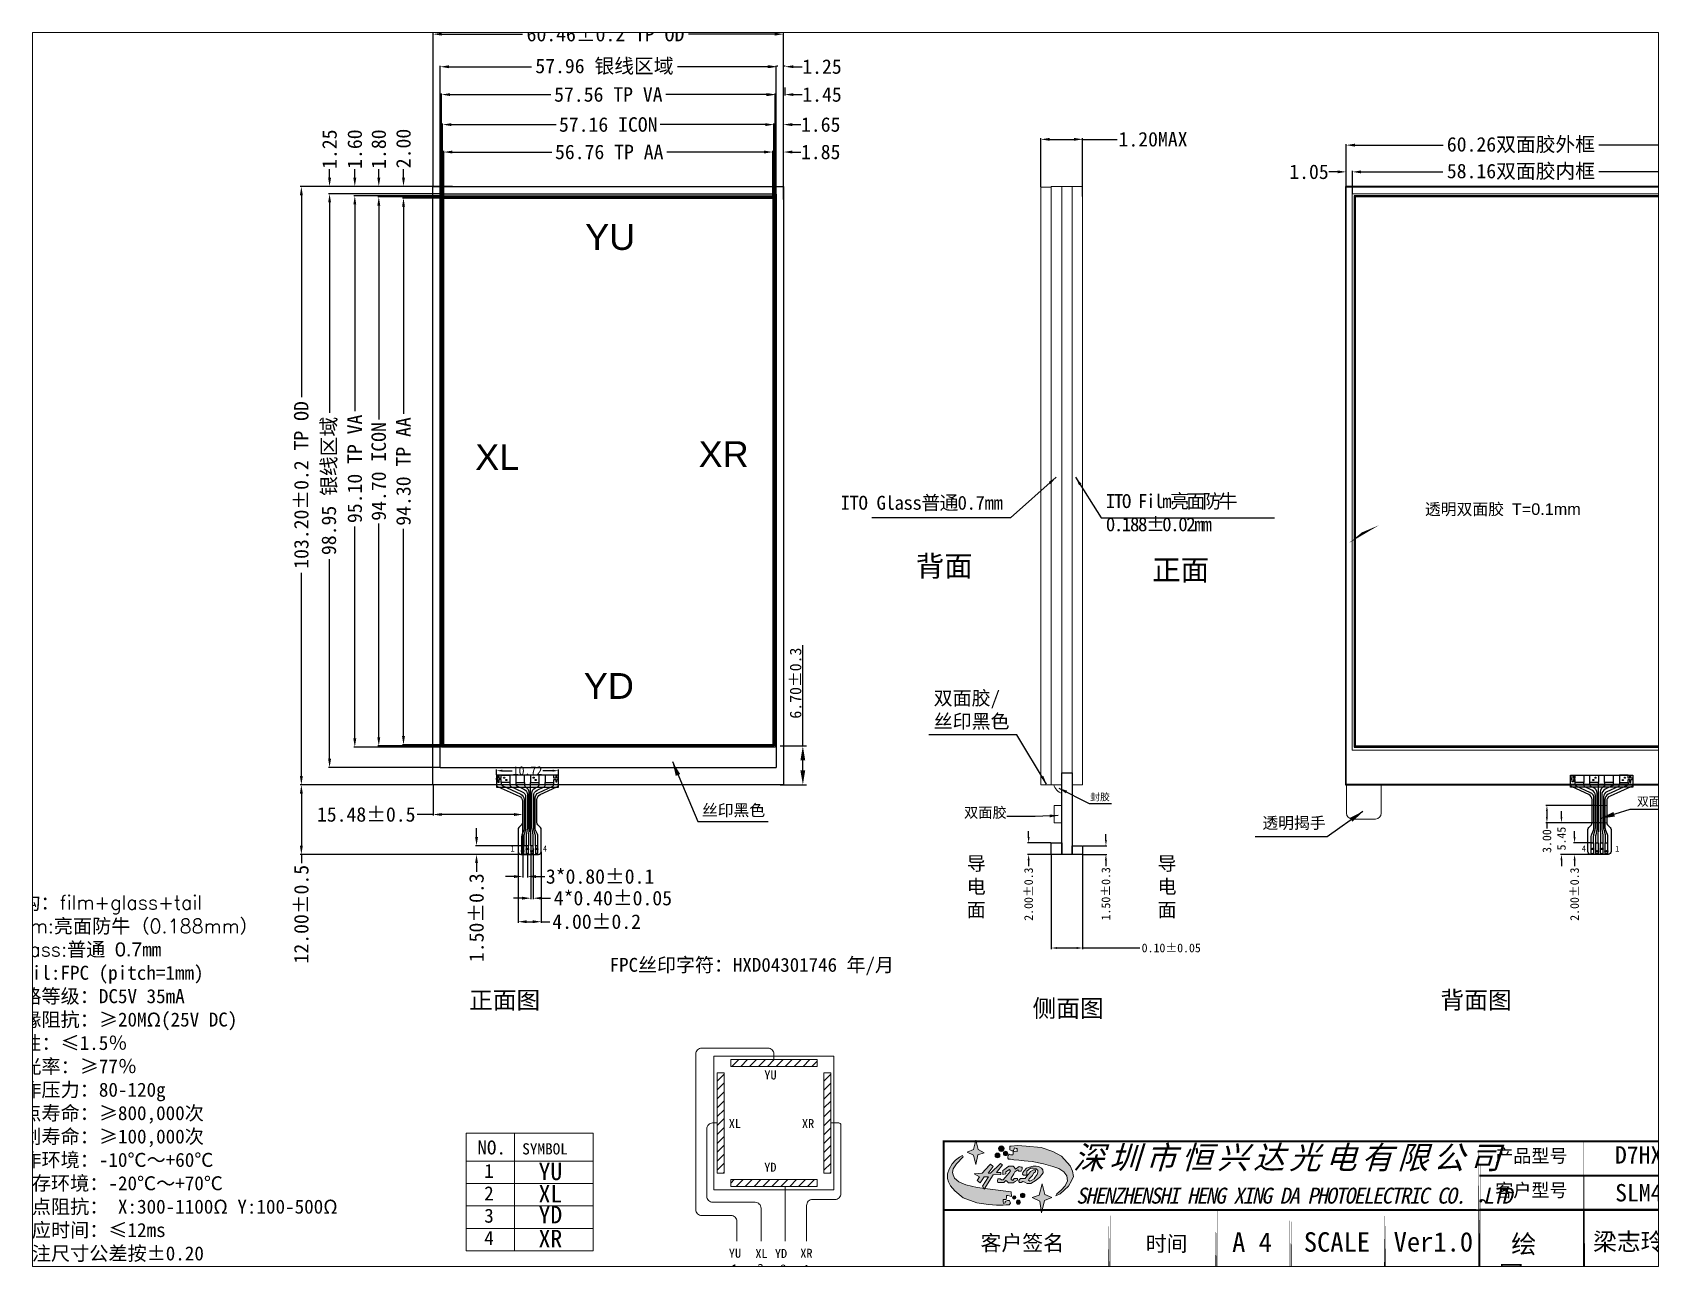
# Paper-space layout '布局2' of a CAD drawing. Header units: millimetres. Extents: x 26 to 231, y 20 to 176.
# The model-space entities are those that its viewports show. They can reach past a viewport. Long polylines and large blocks are cut down to what shows.
import ezdxf
from ezdxf.enums import TextEntityAlignment as Align

# ---------------------------------------------------------------- set-up
doc = ezdxf.new("R2010")
doc.units = ezdxf.units.MM
doc.linetypes.add('DASHED', pattern=[0.75, 0.5, -0.25])
for name, color, linetype in [('acp', 151, 'Continuous'), ('FPC', 56, 'Continuous'), ('ICON', 6, 'Continuous'), ('main', 7, 'Continuous'), ('VA AA', 1, 'DASHED'), ('银线内框', 3, 'Continuous')]:
    doc.layers.add(name, color=color, linetype=linetype)
for name, color, linetype, lineweight in [('DIM', 4, 'Continuous', 13), ('TP外形', 7, 'Continuous', 9), ('双面胶', 2, 'Continuous', 13)]:
    doc.layers.add(name, color=color, linetype=linetype, lineweight=lineweight)
doc.styles.add('0010', font='SimSun.ttf', dxfattribs={"height": 2})
doc.styles.get("Standard").update_dxf_attribs({"font": 'SIMHEI.TTF'})
doc.styles.add('宋体', font='SimSun.ttf')
doc.dimstyles.new('FPC标注', dxfattribs={"dimtxt": 1.5, "dimasz": 1, "dimexe": 0.18, "dimexo": 0.0625, "dimgap": 0.09, "dimtad": 0, "dimzin": 0, "dimdsep": 46, "dimtxsty": 'Standard', "dimcen": 0.09, "dimadec": 0, "dimazin": 0, "dimtfac": 1, "dimtofl": 0, "dimtmove": 0, "dimatfit": 3, "dimfxl": 0, "dimtolj": 1, "dimtzin": 0, "dimarcsym": 0})
doc.dimstyles.new('FPC标注2', dxfattribs={"dimtxt": 2.5, "dimasz": 2.5, "dimexe": 1.25, "dimexo": 0.625, "dimtad": 1, "dimtxsty": 'Standard', "dimcen": 2.5, "dimadec": 0, "dimazin": 0, "dimtfac": 1, "dimtmove": 0, "dimatfit": 3, "dimfxl": 0, "dimarcsym": 0})
doc.dimstyles.new('ISO-25', dxfattribs={"dimtxt": 2.5, "dimasz": 2.5, "dimexe": 1.25, "dimexo": 0.625, "dimtad": 1, "dimtxsty": 'Standard', "dimcen": 2.5, "dimadec": 0, "dimazin": 0, "dimtfac": 1, "dimtmove": 0, "dimatfit": 3, "dimfxl": 0, "dimarcsym": 0})
doc.dimstyles.new('ISO-25$0', dxfattribs={"dimtxt": 2.5, "dimasz": 2.5, "dimexe": 0.625, "dimexo": 1.25, "dimgap": 0.2, "dimtad": 1, "dimzin": 1, "dimdsep": 46, "dimtxsty": 'Standard', "dimcen": 0.5, "dimadec": 0, "dimazin": 0, "dimtp": 1.2, "dimtm": 1.2, "dimtfac": 1, "dimtmove": 0, "dimatfit": 3, "dimfxl": 0, "dimtolj": 1, "dimarcsym": 0})
doc.dimstyles.get("Standard").update_dxf_attribs({"dimtxt": 2.5, "dimasz": 1.5, "dimexe": 0.18, "dimexo": 0.0625, "dimgap": 0.09, "dimtad": 0, "dimzin": 0, "dimdsep": 46, "dimtxsty": 'Standard', "dimcen": 0.09, "dimadec": 0, "dimazin": 0, "dimtfac": 1, "dimtofl": 0, "dimtmove": 0, "dimatfit": 3, "dimfxl": 0, "dimtolj": 1, "dimtzin": 0, "dimarcsym": 0})

psp = doc.layouts.new('布局2')

msp = doc.modelspace()

# ---------------------------------------------------------------- texts
at = {"color": 4, "insert": (874.491, 191.723), "char_height": 2.4, "width": 14.60183, "attachment_point": 1}
msp.add_mtext('双面胶/丝印黑色', dxfattribs=at)
at = {"layer": 'DIM', "color": 1}
for s, height, p in [('YU', 1.5548, (845.287, 124.746)), ('XL', 1.5548, (839.152, 116.355)), ('XR', 1.5548, (851.772, 116.355)), ('YD', 1.5548, (845.267, 108.829)), ('YU', 1.5548, (839.162, 94)), ('XL', 1.5548, (843.736, 93.931)), ('YD', 1.5548, (847.106, 93.959)), ('XR', 1.5548, (851.49, 93.987)), ('1', 1.555, (839.624, 91.326)), ('2', 1.555, (844.118, 91.395)), ('3', 1.555, (848.044, 91.303)), ('4', 1.555, (851.896, 91.257))]:
    msp.add_text(s, height=height, dxfattribs=at).set_placement(p)
at = {"layer": 'DIM', "attachment_point": 1}
for s, insert, char_height, width in [('{\\fArial|b0|i0|c0|p34;YU}', (814.376, 272.276), 4.455, 9.50571), ('{\\fArial|b0|i0|c0|p34;XL}', (795.407, 234.312), 4.455, 9.50571), ('{\\fArial|b0|i0|c0|p34;XR}', (833.946, 234.818), 4.455, 9.50571), ('{\\T0.95;ITO Glass普通0.7mm}', (858.43, 225.411), 2.4, 46.07413), ('{\\T0.8;ITO Film亮面防牛\\P0.188%%P0.02mm}', (904.198, 225.695), 2.4, 47.28472), ('{\\fArial|b0|i0|c0|p34;YD}', (814.141, 194.843), 4.455, 9.50571), ('双面胶', (995.815, 173.433), 1.5, 12.31375), ('FPC丝印字符：HXD04301746 年/月', (818.602, 145.715), 2.4, 58.09736)]:
    msp.add_mtext(s, dxfattribs=dict(at, insert=insert, char_height=char_height, width=width))
at = {"layer": 'DIM', "insert": (959.242, 224.112), "char_height": 2, "width": 43.39556, "attachment_point": 1, "style": '0010'}
msp.add_mtext('透明双面胶 {\\fArial|b0|i0|c0|p32;T=0.1mm }', dxfattribs=at)
at = {"layer": 'DIM', "linetype": 'Continuous', "lineweight": 0, "attachment_point": 1}
for s, insert, char_height, width in [('封胶', (901.53, 174.056), 1.2, 10.86882), ('丝印黑色', (834.517, 172.182), 2, 17.96438)]:
    msp.add_mtext(s, dxfattribs=dict(at, insert=insert, char_height=char_height, width=width))
at = {"layer": 'DIM', "color": 7, "char_height": 2.4, "width": 4.17261, "attachment_point": 1}
for insert in [(880.205, 163.203), (913.12, 163.203)]:
    msp.add_mtext('导电面', dxfattribs=dict(at, insert=insert))
at = {"layer": 'DIM', "color": 6, "insert": (710.697, 160.487), "char_height": 3.009872, "width": 176.38006, "attachment_point": 1, "style": '宋体'}
msp.add_mtext('{\\H0.8038x;说明：\\P\\fRomanS|b0|i0|c134|p2;1.\\fSimSun|b0|i0|c134|p2;结构：\\fRomanS|b0|i0|c134|p2;film+glass+tail\\P\\C256;   film:\\fSimSun|b0|i0|c134|p2;\\C6;亮面防牛（\\fRomanS|b0|i0|c134|p2;0.188mm\\fSimSun|b0|i0|c134|p2;）\\fRomanS|b0|i0|c134|p2; \\P   glass:\\fSimSun|b0|i0|c134|p2;普通\\fRomanS|b0|i0|c134|p2; \\fArial|b0|i0|c0|p34;0.7\\fSimSun|b0|i0|c134|p2;mm\\P   \\C256;tail:FPC (pitch=1mm)\\C6;\\P2.电路等级：DC5V 35mA\\P3.绝缘阻抗：≥20MΩ(25V DC)\\P4.线性：≤1.5％\\P5.透光率：≥77％\\P6.操作压力：80-120g  \\P7.打点寿命：≥800,000次\\P8.笔划寿命：≥100,000次\\P9.工作环境：-10℃～+60℃\\P10.储存环境：-20℃～+70℃\\P11.端点阻抗： X:300\\C256;-1100Ω\\C6; Y:100-500Ω\\P12.响应时间：≤12ms\\P13.未注尺寸公差按±0.20}', dxfattribs=at)
at = {"layer": 'FPC'}
for s, p in [('1', (801.506, 164.018)), ('4', (807.102, 164.061)), ('4', (986.307, 164.061)), ('4', (986.307, 164.061)), ('1', (992.063, 164.018)), ('1', (992.063, 164.018))]:
    msp.add_text(s, height=1.05, dxfattribs=at).set_placement(p)
at = {"layer": 'TP外形'}
for s, height, p in [('NO.', 2.4133, (795.79, 111.808)), ('SYMBOL', 1.9307, (803.519, 111.808)), ('1', 2.413, (796.97, 107.765)), ('2', 2.413, (796.97, 103.904)), ('3', 2.413, (796.97, 100.043)), ('4', 2.413, (796.97, 96.181))]:
    msp.add_text(s, height=height, dxfattribs=at).set_placement(p)
at = {"layer": 'TP外形', "ltscale": 0.1, "char_height": 3.6, "attachment_point": 1}
for s, insert, width in [('背面', (871.415, 215.101), 91.51065), ('正面', (912.193, 214.449), 27.2599)]:
    msp.add_mtext(s, dxfattribs=dict(at, insert=insert, width=width))
at = {"layer": 'TP外形', "char_height": 3, "attachment_point": 1}
for s, insert, width in [('背面图', (961.918, 139.941), 36.56715), ('正面图', (794.348, 139.941), 36.56715), ('侧面图', (891.56, 138.516), 36.56715), ('YU', (806.339, 110.39), 2.48397), ('XL', (806.339, 106.529), 2.48397), ('YD', (806.339, 102.929), 2.48397), ('XR', (806.339, 98.807), 2.48397)]:
    msp.add_mtext(s, dxfattribs=dict(at, insert=insert, width=width))
at = {"layer": '双面胶', "linetype": 'Continuous', "lineweight": 0, "insert": (883.415, 171.689), "char_height": 1.8, "width": 21.55725, "attachment_point": 2}
msp.add_mtext('双面胶', dxfattribs=at)
at = {"layer": '双面胶', "color": 2, "linetype": 'Continuous', "insert": (931.196, 169.99), "char_height": 2, "width": 12.28741, "attachment_point": 1}
msp.add_mtext('透明揭手', dxfattribs=at)

# ---------------------------------------------------------------- blocks, each defined once
blk = doc.blocks.new('*D1')
at = {"layer": 'Defpoints', "color": 0}
for p in [(894.79, 163.56), (900.19, 163.56), (900.19, 147.42)]:
    blk.add_point(p, dxfattribs=at)
at = {"layer": 'DIM', "color": 0, "lineweight": -2}
for p, q in [((894.79, 163.5), (894.79, 147.24)), ((900.19, 163.5), (900.19, 147.24)), ((895.79, 147.42), (899.19, 147.42)), ((900.19, 147.42), (910.09, 147.42))]:
    blk.add_line(p, q, dxfattribs=at)
at = {"layer": 'DIM', "color": 0}
for points in [[(895.79, 147.59), (895.79, 147.25), (894.79, 147.42)], [(899.19, 147.59), (899.19, 147.25), (900.19, 147.42)]]:
    blk.add_solid(points, dxfattribs=at)
at = {"layer": 'DIM', "color": 0, "insert": (915.48, 147.42), "char_height": 1.5, "attachment_point": 5}
blk.add_mtext('\\A1;0.10%%P0.05', dxfattribs=at)
blk = doc.blocks.new('*D2')
at = {"layer": 'Defpoints', "color": 0}
for p in [(900.19, 286.89), (892.99, 278.64), (900.19, 277)]:
    blk.add_point(p, dxfattribs=at)
at = {"layer": 'DIM', "color": 0, "lineweight": -2}
for p, q in [((892.99, 278.71), (892.99, 287.07)), ((894.49, 286.89), (898.69, 286.89)), ((900.19, 277.06), (900.19, 287.07)), ((900.19, 286.89), (906.18, 286.89))]:
    blk.add_line(p, q, dxfattribs=at)
at = {"layer": 'DIM', "color": 0}
for points in [[(894.49, 287.14), (894.49, 286.64), (892.99, 286.89)], [(898.69, 287.14), (898.69, 286.64), (900.19, 286.89)]]:
    blk.add_solid(points, dxfattribs=at)
at = {"layer": 'DIM', "color": 0, "insert": (912.34, 286.89), "char_height": 2.5, "attachment_point": 5}
blk.add_mtext('\\A1;1.20MAX', dxfattribs=at)
blk = doc.blocks.new('*D3')
at = {"layer": 'Defpoints', "color": 0}
for p in [(894.79, 165.56), (890.88, 163.56), (894.79, 163.56)]:
    blk.add_point(p, dxfattribs=at)
at = {"layer": 'DIM', "color": 0, "lineweight": -2}
for p, q in [((894.73, 165.56), (890.7, 165.56)), ((890.88, 166.56), (890.88, 167.56)), ((894.73, 163.56), (890.7, 163.56)), ((890.88, 162.56), (890.88, 161.56))]:
    blk.add_line(p, q, dxfattribs=at)
at = {"layer": 'DIM', "color": 0}
for points in [[(890.71, 166.56), (891.05, 166.56), (890.88, 165.56)], [(890.71, 162.56), (891.05, 162.56), (890.88, 163.56)]]:
    blk.add_solid(points, dxfattribs=at)
at = {"layer": 'DIM', "color": 0, "insert": (890.88, 156.71), "char_height": 1.5, "attachment_point": 5, "rotation": 90}
blk.add_mtext('\\A1;2.00%%P0.3', dxfattribs=at)
blk = doc.blocks.new('*D4')
at = {"layer": 'Defpoints', "color": 0}
for p in [(900.19, 165.06), (900.19, 163.56), (904.21, 163.56)]:
    blk.add_point(p, dxfattribs=at)
at = {"layer": 'DIM', "color": 0, "lineweight": -2}
for p, q in [((904.21, 166.06), (904.21, 167.06)), ((900.26, 165.06), (904.39, 165.06)), ((900.26, 163.56), (904.39, 163.56)), ((904.21, 162.56), (904.21, 161.56))]:
    blk.add_line(p, q, dxfattribs=at)
at = {"layer": 'DIM', "color": 0}
for points in [[(904.05, 166.06), (904.38, 166.06), (904.21, 165.06)], [(904.05, 162.56), (904.38, 162.56), (904.21, 163.56)]]:
    blk.add_solid(points, dxfattribs=at)
at = {"layer": 'DIM', "color": 0, "insert": (904.21, 156.77), "char_height": 1.5, "attachment_point": 5, "rotation": 90}
blk.add_mtext('\\A1;1.50%%P0.3', dxfattribs=at)
blk = doc.blocks.new('LOGO')
for points in [[(889.93, 148.26), (889.63, 146.9), (888.7, 146.54), (889.63, 146.08), (889.93, 144.78), (890.25, 146.17), (891.14, 146.42), (890.29, 146.92)], [(898.07, 145.17), (899.7, 144.84), (901.04, 144.48), (901.87, 144.18), (902.6, 143.69), (903.05, 143.11), (903.14, 142.43), (902.78, 141.67), (902.21, 141.07), (901.6, 140.54), (901.46, 140.27), (902.07, 140.56), (902.67, 141.06), (903.25, 141.64), (903.69, 142.43), (903.98, 143.03), (903.86, 143.82), (903.49, 144.56), (902.28, 145.97), (901.04, 146.62), (899.32, 147.18), (897.18, 147.37), (895.93, 147.5), (895.05, 147.4), (894.85, 147.38), (894.85, 147.16), (894.85, 146.97), (894.85, 146.85), (895.12, 146.71), (895.32, 146.71), (895.38, 146.78), (895.46, 147.02), (895.5, 147.13), (895.77, 147.07), (895.88, 147.04), (895.87, 146.78), (895.87, 146.63), (895.65, 146.66), (895.5, 146.64), (895.32, 146.71), (895.34, 146.5), (895.32, 146.31), (895.28, 146.17), (895.02, 146.17), (894.91, 146.17), (894.76, 146.22), (894.58, 146.05), (894.56, 145.85), (894.56, 145.66), (894.66, 145.54), (894.92, 145.54), (895.42, 145.41), (896.14, 145.39), (896.89, 145.28)], [(888.13, 145.87), (887.16, 144.85), (886.71, 144.13), (886.6, 143.59), (886.71, 143.25), (886.86, 142.79), (887.51, 142.28), (888.53, 141.83), (890.16, 141.44), (895.03, 140.83), (895.08, 140.16), (894.54, 140.29), (894.38, 140.29), (894.38, 140.01), (894.32, 139.73), (894.07, 139.73), (893.86, 139.73), (893.86, 139.43), (893.94, 139.16), (894.17, 139.23), (894.17, 139.44), (894.49, 139.56), (894.81, 139.56), (894.93, 139.21), (894.76, 138.96), (894.29, 138.96), (893.88, 138.93), (892.93, 138.93), (891.77, 138.99), (890.11, 139.25), (888.15, 139.99), (886.93, 140.95), (886.32, 141.7), (886.04, 142.25), (885.88, 142.75), (885.88, 143.41), (886.11, 144.1), (886.55, 144.84), (887.05, 145.36), (887.6, 145.79), (888.05, 146.04)], [(892.42, 143.25), (893.54, 143.32), (893.54, 143.62), (892.92, 143.62), (893.76, 144.7), (893.49, 144.9), (892.08, 143.53), (891.71, 143.53), (892.44, 144.46), (892.06, 144.81), (891.36, 144.06), (890.84, 143.49), (889.73, 143.43), (890.46, 142.99), (890.13, 142.45), (890.55, 142.12), (891.13, 143), (891.78, 143), (890.89, 141.66), (891.09, 141.32), (891.21, 141.31)], [(895.05, 142.79), (895.41, 143.41), (895.57, 143.68), (896, 144.01), (896.15, 143.81), (896.45, 143.81), (896.63, 144.11), (896.63, 144.36), (896.45, 144.36), (896.18, 144.46), (895.63, 144.08), (895.44, 144.36), (895.32, 144.52), (894.99, 144.52), (894.71, 144.52), (894.38, 144.29), (894.1, 144.08), (893.84, 143.89), (893.84, 143.57), (893.84, 143.3), (894.28, 143.41), (894.27, 143.7), (894.79, 144.04), (894.94, 143.82), (894.44, 143.21), (893.89, 142.55), (893.63, 142.55), (893.44, 142.7), (893.3, 142.7), (893.09, 142.7), (893.05, 142.41), (893.11, 142.16), (893.33, 142.16), (893.72, 142.16), (893.99, 142.16), (894.25, 142.47), (894.45, 142.3), (894.65, 142.14), (894.9, 142.14), (895.34, 142.14), (895.6, 142.33), (895.94, 142.52), (895.94, 142.74), (895.46, 142.74), (895.28, 142.47), (895.05, 142.61)], [(898.26, 144), (897.81, 143.74), (897.52, 143.37), (897.28, 143.06), (897.04, 142.75), (896.65, 142.75), (896.36, 142.75), (896.24, 142.62), (896.11, 142.48), (896.11, 142.32), (896.25, 142.16), (896.47, 142.16), (896.73, 142.33), (896.99, 142.21), (897.33, 142.05), (897.87, 142.05), (898.25, 142.29), (898.64, 142.51), (899.15, 142.92), (899.43, 143.3), (899.61, 143.55), (899.57, 144), (899.37, 144.23), (898.96, 144.46), (898.63, 144.53), (898.19, 144.53), (897.66, 144.39), (897.21, 144.21), (896.88, 143.83), (896.7, 143.63), (896.66, 143.38), (896.82, 143.22), (897.09, 143.23), (897.27, 143.24), (897.27, 143.57), (897.27, 143.79), (897.57, 144.02), (897.82, 144.21), (898.19, 144.21), (898.62, 144.12), (898.85, 143.88), (898.85, 143.67), (898.75, 143.31), (898.49, 142.95), (898.34, 142.72), (898, 142.52), (897.72, 142.35), (897.52, 142.51), (897.63, 142.68), (897.88, 142.96), (898.09, 143.19), (898.22, 143.51), (898.53, 143.71), (898.53, 143.87), (898.53, 144)], [(899.49, 141.96), (899.07, 140.36), (898.03, 140.02), (899.16, 139.49), (899.41, 137.8), (899.82, 139.57), (900.87, 140.03), (899.88, 140.45)]]:
    blk.add_hatch(color=0).paths.add_polyline_path(points)
h = blk.add_hatch(color=0)
edge = h.paths.add_edge_path()
edge.add_arc((893.62, 147.04), 0.391, 0, 360)
h = blk.add_hatch(color=0)
edge = h.paths.add_edge_path()
edge.add_arc((893.07, 146.06), 0.346, 0, 360)
h = blk.add_hatch(color=0)
edge = h.paths.add_edge_path()
edge.add_arc((894.23, 146.35), 0.321, 0, 360)
h = blk.add_hatch(color=0)
edge = h.paths.add_edge_path()
edge.add_arc((895.47, 140.03), 0.247, 0, 360)
h = blk.add_hatch(color=0)
edge = h.paths.add_edge_path()
edge.add_arc((896.68, 140.31), 0.319, 0, 360)
h = blk.add_hatch(color=0)
edge = h.paths.add_edge_path()
edge.add_arc((896.07, 139.34), 0.295, 0, 360)
at = {"color": 0}
blk.add_line((894.28, 143.41), (893.84, 143.3), dxfattribs=at)
for points in [[(889.93, 148.26), (889.63, 146.9), (888.7, 146.54), (889.63, 146.08), (889.93, 144.78), (890.25, 146.17), (891.14, 146.42), (890.29, 146.92), (889.93, 148.26)], [(895.38, 146.78), (895.46, 147.02), (895.5, 147.13), (895.77, 147.07), (895.88, 147.04), (895.87, 146.78), (895.87, 146.63), (895.65, 146.66), (895.5, 146.64), (895.32, 146.71), (895.34, 146.5), (895.32, 146.31), (895.28, 146.17), (895.02, 146.17), (894.91, 146.17), (894.76, 146.22), (894.58, 146.05), (894.56, 145.85), (894.56, 145.66), (894.66, 145.54), (894.92, 145.54), (895.42, 145.41), (896.14, 145.39), (896.89, 145.28), (898.07, 145.17), (899.7, 144.84), (901.04, 144.48), (901.87, 144.18), (902.6, 143.69), (903.05, 143.11), (903.14, 142.43), (902.78, 141.67), (902.21, 141.07), (901.6, 140.54), (901.46, 140.27), (902.07, 140.56), (902.67, 141.06), (903.25, 141.64), (903.69, 142.43), (903.98, 143.03), (903.86, 143.82), (903.49, 144.56), (902.28, 145.97), (901.04, 146.62), (899.32, 147.18), (897.18, 147.37), (895.93, 147.5), (895.05, 147.4), (894.85, 147.38), (894.85, 147.16), (894.85, 146.97), (894.85, 146.85), (895.12, 146.71), (895.32, 146.71), (895.38, 146.78)], [(888.13, 145.87), (887.16, 144.85), (886.71, 144.13), (886.6, 143.59), (886.71, 143.25), (886.86, 142.79), (887.51, 142.28), (888.53, 141.83), (890.16, 141.44), (895.03, 140.83), (895.08, 140.16), (894.54, 140.29), (894.38, 140.29), (894.38, 140.01), (894.32, 139.73), (894.07, 139.73), (893.86, 139.73), (893.86, 139.43), (893.94, 139.16), (894.17, 139.23), (894.17, 139.44), (894.49, 139.56), (894.81, 139.56), (894.93, 139.21), (894.76, 138.96), (894.29, 138.96), (893.88, 138.93), (892.93, 138.93), (891.77, 138.99), (890.11, 139.25), (888.15, 139.99), (886.93, 140.95), (886.32, 141.7), (886.04, 142.25), (885.88, 142.75), (885.88, 143.41), (886.11, 144.1), (886.55, 144.84), (887.05, 145.36), (887.6, 145.79), (888.05, 146.04), (888.13, 145.87)], [(891.89, 144.62), (890.84, 143.49), (889.73, 143.43), (890.46, 142.99), (890.13, 142.45), (890.55, 142.12), (891.13, 143), (891.78, 143), (890.89, 141.66), (891.15, 141.21), (892.42, 143.25), (893.54, 143.32), (893.54, 143.62), (892.92, 143.62), (893.76, 144.7), (893.49, 144.9), (892.08, 143.53), (891.71, 143.53), (892.44, 144.46), (892.06, 144.81), (891.36, 144.06)], [(894.28, 143.41), (894.27, 143.7), (894.79, 144.04), (894.94, 143.82), (894.44, 143.21), (893.89, 142.55), (893.63, 142.55), (893.44, 142.7), (893.3, 142.7), (893.09, 142.7), (893.05, 142.41), (893.05, 142.41), (893.11, 142.16), (893.33, 142.16), (893.72, 142.16), (893.99, 142.16), (894.25, 142.47), (894.45, 142.3), (894.65, 142.14), (894.9, 142.14), (895.34, 142.14), (895.6, 142.33), (895.94, 142.52), (895.94, 142.74), (895.46, 142.74), (895.28, 142.47), (895.05, 142.61), (895.05, 142.79), (895.41, 143.41), (895.57, 143.68), (896, 144.01), (896.15, 143.81), (896.45, 143.81), (896.63, 144.11), (896.63, 144.36), (896.45, 144.36), (896.18, 144.46), (895.63, 144.08), (895.44, 144.36), (895.32, 144.52), (894.99, 144.52), (894.71, 144.52), (894.38, 144.29), (894.1, 144.08), (893.84, 143.89), (893.84, 143.57), (893.84, 143.3), (893.84, 143.3)], [(898.26, 144), (897.81, 143.74), (897.52, 143.37), (897.28, 143.06), (897.04, 142.75), (897.04, 142.75), (896.65, 142.75), (896.36, 142.75), (896.24, 142.62), (896.11, 142.48), (896.11, 142.32), (896.25, 142.16), (896.47, 142.16), (896.73, 142.33), (896.99, 142.21), (897.33, 142.05), (897.87, 142.05), (898.25, 142.29), (898.64, 142.51), (899.15, 142.92), (899.43, 143.3), (899.61, 143.55), (899.57, 144), (899.37, 144.23), (898.96, 144.46), (898.63, 144.53), (898.19, 144.53), (897.66, 144.39), (897.21, 144.21), (896.88, 143.83), (896.7, 143.63), (896.66, 143.38), (896.82, 143.22), (897.09, 143.23), (897.27, 143.24), (897.27, 143.57), (897.27, 143.79), (897.57, 144.02), (897.82, 144.21), (898.19, 144.21), (898.62, 144.12), (898.85, 143.88), (898.85, 143.67), (898.75, 143.31), (898.49, 142.95), (898.34, 142.72), (898, 142.52), (897.72, 142.35), (897.52, 142.51), (897.63, 142.68), (897.88, 142.96), (898.09, 143.19), (898.22, 143.51), (898.53, 143.71), (898.53, 143.87), (898.53, 144), (898.26, 144)], [(899.49, 141.96), (899.07, 140.36), (898.03, 140.02), (899.16, 139.49), (899.41, 137.8), (899.82, 139.57), (900.87, 140.03), (899.88, 140.45), (899.49, 141.96)]]:
    blk.add_lwpolyline(points, dxfattribs=at)
for centre, radius in [((893.62, 147.04), 0.391), ((893.07, 146.06), 0.346), ((894.23, 146.35), 0.321), ((895.47, 140.03), 0.247), ((896.68, 140.31), 0.319), ((896.07, 139.34), 0.295)]:
    blk.add_circle(centre, radius, dxfattribs=at)
blk = doc.blocks.new('图文框')
at = {"const_width": 0.286}
for points in [[(997.3, 104.94), (864.59, 104.94), (864.59, 134.39), (997.3, 134.39), (997.3, 104.94)], [(941.61, 134.39), (941.61, 104.94)], [(956.67, 134.39), (956.67, 104.94)], [(997.3, 129.45), (941.61, 129.45)], [(997.3, 124.54), (864.59, 124.54)], [(888.4, 124.54), (888.4, 104.94)], [(903.77, 124.54), (903.77, 104.94)], [(914.48, 124.54), (914.48, 104.94)], [(928.05, 124.54), (928.05, 104.94)], [(997.3, 124.57), (941.61, 124.57)]]:
    blk.add_lwpolyline(points, close=True, dxfattribs=at)
at = {"layer": 'DIM'}
blk.add_blockref('LOGO', (-20.73, -13.68), dxfattribs=at)
for s, p in [('A 4', (908.92, 119.91)), ('SCALE', (921.13, 119.94)), ('Ver1.0', (934.99, 119.94))]:
    blk.add_text(s, height=2.798).set_placement(p, align=Align.MIDDLE)
at = {"attachment_point": 1}
for s, insert, char_height, width in [('\\pi-9.9,l9.9,t9.9;{\\fKaiTi_GB2312|b1|i0|c134|p49;\\Q17;\\T1.15;深圳市恒兴达光电有限公司}', (883.21, 133.74), 3.3, 139.5902), ('{\\fSimHei|b0|i0|c134|p2;产品型号}', (943.89, 133.27), 1.9008, 13.8215), ('{\\C0;D7HXD04301746}', (961.1, 133.71), 2.5, 30.5418), ('{\\fSimHei|b0|i0|c134|p2;客户型号}', (943.89, 128.33), 1.9008, 13.8215), ('{\\f@SimHei|b0|i0|c134|p49;\\Q13;\\T0.75;\\C0;SHENZHENSHI HENG XING DA PHOTOELECTRIC CO.，LTD}', (883.62, 127.75), 2.3, 93.7363), ('{\\C0;SLM4.3-85RTP-A}', (961.13, 128.27), 2.5, 30.5418), ('{\\C0;梁志玲}', (957.96, 121.24), 2.5, 17.977), ('{\\fSimHei|b0|i0|c134|p2;客户签名}', (869.9, 120.91), 2.2, 13.8215), ('{\\fSimHei|b0|i0|c134|p2;时间}', (893.65, 120.8), 2.2, 13.8215), ('{\\fSimHei|b0|i0|c134|p2;^I绘图}', (944.39, 120.96), 2.64, 8.1545)]:
    blk.add_mtext(s, dxfattribs=dict(at, insert=insert, char_height=char_height, width=width))
blk = doc.blocks.new('*D9')
at = {"layer": 'Defpoints', "color": 0}
for p in [(846.74, 284.7), (789.98, 276.76), (846.74, 276.76)]:
    blk.add_point(p, dxfattribs=at)
at = {"layer": 'DIM', "color": 0, "lineweight": -2}
for p, q in [((789.98, 276.83), (789.98, 284.88)), ((791.48, 284.7), (808.62, 284.7)), ((845.24, 284.7), (828.45, 284.7)), ((846.74, 276.83), (846.74, 284.88))]:
    blk.add_line(p, q, dxfattribs=at)
at = {"layer": 'DIM', "color": 0}
for points in [[(791.48, 284.95), (791.48, 284.45), (789.98, 284.7)], [(845.24, 284.95), (845.24, 284.45), (846.74, 284.7)]]:
    blk.add_solid(points, dxfattribs=at)
at = {"layer": 'DIM', "color": 0, "insert": (818.53, 284.7), "char_height": 2.5, "attachment_point": 5}
blk.add_mtext('\\A1;56.76 TP AA', dxfattribs=at)
blk = doc.blocks.new('*D10')
at = {"layer": 'Defpoints', "color": 0}
for p in [(789.58, 294.61), (789.58, 277.16), (847.14, 277.16)]:
    blk.add_point(p, dxfattribs=at)
at = {"layer": 'DIM', "color": 0, "lineweight": -2}
for p, q in [((789.58, 277.23), (789.58, 294.79)), ((791.08, 294.61), (808.47, 294.61)), ((845.64, 294.61), (828.3, 294.61)), ((847.14, 277.23), (847.14, 294.79))]:
    blk.add_line(p, q, dxfattribs=at)
at = {"layer": 'DIM', "color": 0}
for points in [[(791.08, 294.86), (791.08, 294.36), (789.58, 294.61)], [(845.64, 294.86), (845.64, 294.36), (847.14, 294.61)]]:
    blk.add_solid(points, dxfattribs=at)
at = {"layer": 'DIM', "color": 0, "insert": (818.38, 294.61), "char_height": 2.5, "attachment_point": 5}
blk.add_mtext('\\A1;57.56 TP VA', dxfattribs=at)
blk = doc.blocks.new('*D11')
at = {"layer": 'Defpoints', "color": 0}
for p in [(789.98, 276.76), (783.04, 182.46), (789.88, 182.46)]:
    blk.add_point(p, dxfattribs=at)
at = {"layer": 'DIM', "color": 0, "lineweight": -2}
for p, q in [((789.91, 276.76), (782.86, 276.76)), ((783.04, 275.26), (783.04, 239.54)), ((783.04, 183.96), (783.04, 219.69)), ((789.81, 182.46), (782.86, 182.46))]:
    blk.add_line(p, q, dxfattribs=at)
at = {"layer": 'DIM', "color": 0}
for points in [[(782.79, 275.26), (783.29, 275.26), (783.04, 276.76)], [(782.79, 183.96), (783.29, 183.96), (783.04, 182.46)]]:
    blk.add_solid(points, dxfattribs=at)
at = {"layer": 'DIM', "color": 0, "insert": (783.04, 229.61), "char_height": 2.5, "attachment_point": 5, "rotation": 90}
blk.add_mtext('\\A1;94.30 TP AA', dxfattribs=at)
blk = doc.blocks.new('*D12')
at = {"layer": 'Defpoints', "color": 0}
for p in [(774.64, 277.16), (789.58, 277.16), (789.48, 182.06)]:
    blk.add_point(p, dxfattribs=at)
at = {"layer": 'DIM', "color": 0, "lineweight": -2}
for p, q in [((789.51, 277.16), (774.46, 277.16)), ((774.64, 275.66), (774.64, 239.98)), ((774.64, 183.56), (774.64, 220.14)), ((789.41, 182.06), (774.46, 182.06))]:
    blk.add_line(p, q, dxfattribs=at)
at = {"layer": 'DIM', "color": 0}
for points in [[(774.39, 275.66), (774.89, 275.66), (774.64, 277.16)], [(774.39, 183.56), (774.89, 183.56), (774.64, 182.06)]]:
    blk.add_solid(points, dxfattribs=at)
at = {"layer": 'DIM', "color": 0, "insert": (774.64, 230.06), "char_height": 2.5, "attachment_point": 5, "rotation": 90}
blk.add_mtext('\\A1;95.10 TP VA', dxfattribs=at)
blk = doc.blocks.new('*D13')
at = {"layer": 'Defpoints', "color": 0}
for p in [(788.13, 175.56), (788.13, 170.44), (803.61, 163.56)]:
    blk.add_point(p, dxfattribs=at)
at = {"layer": 'DIM', "color": 0, "lineweight": -2}
for p, q in [((788.13, 175.5), (788.13, 170.26)), ((788.13, 170.44), (785.42, 170.44)), ((802.11, 170.44), (789.63, 170.44)), ((803.61, 163.63), (803.61, 170.62))]:
    blk.add_line(p, q, dxfattribs=at)
at = {"layer": 'DIM', "color": 0}
for points in [[(789.63, 170.69), (789.63, 170.19), (788.13, 170.44)], [(802.11, 170.69), (802.11, 170.19), (803.61, 170.44)]]:
    blk.add_solid(points, dxfattribs=at)
at = {"layer": 'DIM', "color": 0, "insert": (776.61, 170.44), "char_height": 2.5, "attachment_point": 5}
blk.add_mtext('\\A1;15.48%%P0.5', dxfattribs=at)
blk = doc.blocks.new('*D14')
at = {"layer": 'Defpoints', "color": 0}
for p in [(770.29, 277.51), (789.38, 277.51), (789.38, 178.56)]:
    blk.add_point(p, dxfattribs=at)
at = {"layer": 'DIM', "color": 0, "lineweight": -2}
for p, q in [((789.31, 277.51), (770.11, 277.51)), ((770.29, 276.01), (770.29, 239.7)), ((770.29, 180.06), (770.29, 214.51)), ((789.31, 178.56), (770.11, 178.56))]:
    blk.add_line(p, q, dxfattribs=at)
at = {"layer": 'DIM', "color": 0}
for points in [[(770.04, 276.01), (770.54, 276.01), (770.29, 277.51)], [(770.04, 180.06), (770.54, 180.06), (770.29, 178.56)]]:
    blk.add_solid(points, dxfattribs=at)
at = {"layer": 'DIM', "color": 0, "insert": (770.29, 227.11), "char_height": 2.5, "attachment_point": 5, "rotation": 90}
blk.add_mtext('\\A1;98.95 银线区域', dxfattribs=at)
blk = doc.blocks.new('*D15')
at = {"layer": 'Defpoints', "color": 0}
for p in [(847.34, 299.41), (789.38, 277.51), (847.34, 277.51)]:
    blk.add_point(p, dxfattribs=at)
at = {"layer": 'DIM', "color": 0, "lineweight": -2}
for p, q in [((789.38, 277.58), (789.38, 299.59)), ((790.88, 299.41), (805.11, 299.41)), ((845.84, 299.41), (830.29, 299.41)), ((847.34, 277.58), (847.34, 299.59))]:
    blk.add_line(p, q, dxfattribs=at)
at = {"layer": 'DIM', "color": 0}
for points in [[(790.88, 299.66), (790.88, 299.16), (789.38, 299.41)], [(845.84, 299.66), (845.84, 299.16), (847.34, 299.41)]]:
    blk.add_solid(points, dxfattribs=at)
at = {"layer": 'DIM', "color": 0, "insert": (817.7, 299.41), "char_height": 2.5, "attachment_point": 5}
blk.add_mtext('\\A1;57.96 银线区域', dxfattribs=at)
blk = doc.blocks.new('*D16')
at = {"layer": 'Defpoints', "color": 0}
for p in [(848.59, 305.03), (788.13, 278.76), (848.59, 278.76)]:
    blk.add_point(p, dxfattribs=at)
at = {"layer": 'DIM', "color": 0, "lineweight": -2}
for p, q in [((788.13, 278.83), (788.13, 305.21)), ((789.63, 305.03), (803.55, 305.03)), ((847.09, 305.03), (832.21, 305.03)), ((848.59, 278.83), (848.59, 305.21))]:
    blk.add_line(p, q, dxfattribs=at)
at = {"layer": 'DIM', "color": 0}
for points in [[(789.63, 305.28), (789.63, 304.78), (788.13, 305.03)], [(847.09, 305.28), (847.09, 304.78), (848.59, 305.03)]]:
    blk.add_solid(points, dxfattribs=at)
at = {"layer": 'DIM', "color": 0, "insert": (817.88, 305.03), "char_height": 2.5, "attachment_point": 5}
blk.add_mtext('\\A1;60.46%%P0.2 TP OD', dxfattribs=at)
blk = doc.blocks.new('*D17')
at = {"layer": 'Defpoints', "color": 0}
for p in [(848.59, 284.7), (848.59, 278.76), (846.74, 276.76)]:
    blk.add_point(p, dxfattribs=at)
at = {"layer": 'DIM', "color": 0, "lineweight": -2}
for p, q in [((845.24, 284.7), (843.74, 284.7)), ((846.74, 276.83), (846.74, 284.88)), ((848.59, 278.83), (848.59, 284.88)), ((850.09, 284.7), (851.59, 284.7))]:
    blk.add_line(p, q, dxfattribs=at)
at = {"layer": 'DIM', "color": 0}
for points in [[(845.24, 284.95), (845.24, 284.45), (846.74, 284.7)], [(850.09, 284.95), (850.09, 284.45), (848.59, 284.7)]]:
    blk.add_solid(points, dxfattribs=at)
at = {"layer": 'DIM', "color": 0, "insert": (855.01, 284.7), "char_height": 2.5, "attachment_point": 5}
blk.add_mtext('\\A1;1.85', dxfattribs=at)
blk = doc.blocks.new('*D7')
at = {"layer": 'Defpoints', "color": 0}
for p in [(847.35, 294.61), (848.8, 295.87), (848.8, 294.61)]:
    blk.add_point(p, dxfattribs=at)
at = {"layer": 'DIM', "color": 0, "lineweight": -2}
for p, q in [((845.85, 294.61), (844.35, 294.61)), ((847.35, 294.67), (847.35, 294.79)), ((848.8, 295.81), (848.8, 294.43)), ((850.3, 294.61), (851.8, 294.61))]:
    blk.add_line(p, q, dxfattribs=at)
at = {"layer": 'DIM', "color": 0}
for points in [[(845.85, 294.86), (845.85, 294.36), (847.35, 294.61)], [(850.3, 294.86), (850.3, 294.36), (848.8, 294.61)]]:
    blk.add_solid(points, dxfattribs=at)
at = {"layer": 'DIM', "color": 0, "insert": (855.23, 294.61), "char_height": 2.5, "attachment_point": 5}
blk.add_mtext('\\A1;1.45', dxfattribs=at)
blk = doc.blocks.new('*D8')
at = {"layer": 'Defpoints', "color": 0}
for p in [(847.55, 299.41), (848.8, 299.42), (848.8, 299.42)]:
    blk.add_point(p, dxfattribs=at)
at = {"layer": 'DIM', "color": 0, "lineweight": -2}
for p, q in [((846.05, 299.42), (844.55, 299.42)), ((847.55, 299.47), (847.55, 299.6)), ((848.8, 299.48), (848.8, 299.6)), ((850.3, 299.42), (851.8, 299.42))]:
    blk.add_line(p, q, dxfattribs=at)
at = {"layer": 'DIM', "color": 0}
for points in [[(846.05, 299.67), (846.05, 299.17), (847.55, 299.42)], [(850.3, 299.67), (850.3, 299.17), (848.8, 299.42)]]:
    blk.add_solid(points, dxfattribs=at)
at = {"layer": 'DIM', "color": 0, "insert": (855.23, 299.42), "char_height": 2.5, "attachment_point": 5}
blk.add_mtext('\\A1;1.25', dxfattribs=at)
blk = doc.blocks.new('*D18')
at = {"layer": 'Defpoints', "color": 0}
for p in [(788.13, 278.76), (765.42, 175.56), (788.13, 175.56)]:
    blk.add_point(p, dxfattribs=at)
at = {"layer": 'DIM', "color": 0, "lineweight": -2}
for p, q in [((788.06, 278.76), (765.24, 278.76)), ((765.42, 277.26), (765.42, 242.41)), ((765.42, 177.06), (765.42, 212.15)), ((788.06, 175.56), (765.24, 175.56))]:
    blk.add_line(p, q, dxfattribs=at)
at = {"layer": 'DIM', "color": 0}
for points in [[(765.17, 277.26), (765.67, 277.26), (765.42, 278.76)], [(765.17, 177.06), (765.67, 177.06), (765.42, 175.56)]]:
    blk.add_solid(points, dxfattribs=at)
at = {"layer": 'DIM', "color": 0, "insert": (765.42, 227.28), "char_height": 2.5, "attachment_point": 5, "rotation": 90}
blk.add_mtext('\\A1;103.20%%P0.2 TP OD', dxfattribs=at)
blk = doc.blocks.new('*D19')
at = {"layer": 'Defpoints', "color": 0}
for p in [(783.04, 278.76), (788.13, 278.76), (789.98, 276.76)]:
    blk.add_point(p, dxfattribs=at)
at = {"layer": 'DIM', "color": 0, "lineweight": -2}
for p, q in [((783.04, 280.26), (783.04, 281.76)), ((788.06, 278.76), (782.86, 278.76)), ((789.91, 276.76), (782.86, 276.76)), ((783.04, 275.26), (783.04, 273.76))]:
    blk.add_line(p, q, dxfattribs=at)
at = {"layer": 'DIM', "color": 0}
for points in [[(782.79, 280.26), (783.29, 280.26), (783.04, 278.76)], [(782.79, 275.26), (783.29, 275.26), (783.04, 276.76)]]:
    blk.add_solid(points, dxfattribs=at)
at = {"layer": 'DIM', "color": 0, "insert": (783.04, 285.31), "char_height": 2.5, "attachment_point": 5, "rotation": 90}
blk.add_mtext('\\A1;2.00', dxfattribs=at)
blk = doc.blocks.new('*D20')
at = {"layer": 'Defpoints', "color": 0}
for p in [(774.64, 278.76), (788.13, 278.76), (789.58, 277.16)]:
    blk.add_point(p, dxfattribs=at)
at = {"layer": 'DIM', "color": 0, "lineweight": -2}
for p, q in [((774.64, 280.26), (774.64, 281.76)), ((788.06, 278.76), (774.46, 278.76)), ((789.51, 277.16), (774.46, 277.16)), ((774.64, 275.66), (774.64, 274.16))]:
    blk.add_line(p, q, dxfattribs=at)
at = {"layer": 'DIM', "color": 0}
for points in [[(774.39, 280.26), (774.89, 280.26), (774.64, 278.76)], [(774.39, 275.66), (774.89, 275.66), (774.64, 277.16)]]:
    blk.add_solid(points, dxfattribs=at)
at = {"layer": 'DIM', "color": 0, "insert": (774.64, 285.2), "char_height": 2.5, "attachment_point": 5, "rotation": 90}
blk.add_mtext('\\A1;1.60', dxfattribs=at)
blk = doc.blocks.new('*D21')
at = {"layer": 'Defpoints', "color": 0}
for p in [(770.29, 278.76), (788.13, 278.76), (789.38, 277.51)]:
    blk.add_point(p, dxfattribs=at)
at = {"layer": 'DIM', "color": 0, "lineweight": -2}
for p, q in [((770.29, 280.26), (770.29, 281.76)), ((788.06, 278.76), (770.11, 278.76)), ((789.31, 277.51), (770.11, 277.51)), ((770.29, 276.01), (770.29, 274.51))]:
    blk.add_line(p, q, dxfattribs=at)
at = {"layer": 'DIM', "color": 0}
for points in [[(770.04, 280.26), (770.54, 280.26), (770.29, 278.76)], [(770.04, 276.01), (770.54, 276.01), (770.29, 277.51)]]:
    blk.add_solid(points, dxfattribs=at)
at = {"layer": 'DIM', "color": 0, "insert": (770.29, 285.19), "char_height": 2.5, "attachment_point": 5, "rotation": 90}
blk.add_mtext('\\A1;1.25', dxfattribs=at)
blk = doc.blocks.new('*D22')
at = {"layer": 'Defpoints', "color": 0}
for p in [(803.61, 163.56), (804.41, 163.56), (804.41, 159.74)]:
    blk.add_point(p, dxfattribs=at)
at = {"layer": 'DIM', "color": 0, "lineweight": -2}
for p, q in [((803.61, 163.5), (803.61, 159.56)), ((804.41, 163.5), (804.41, 159.56)), ((802.11, 159.74), (800.61, 159.74)), ((805.91, 159.74), (807.41, 159.74))]:
    blk.add_line(p, q, dxfattribs=at)
at = {"layer": 'DIM', "color": 0}
for points in [[(802.11, 159.99), (802.11, 159.49), (803.61, 159.74)], [(805.91, 159.99), (805.91, 159.49), (804.41, 159.74)]]:
    blk.add_solid(points, dxfattribs=at)
at = {"layer": 'DIM', "color": 0, "insert": (816.95, 159.74), "char_height": 2.5, "attachment_point": 5}
blk.add_mtext('\\A1;3*0.80%%P0.1', dxfattribs=at)
blk = doc.blocks.new('*D23')
at = {"layer": 'Defpoints', "color": 0}
for p in [(802.81, 164.06), (806.81, 164.06), (806.81, 151.95)]:
    blk.add_point(p, dxfattribs=at)
at = {"layer": 'DIM', "color": 0, "lineweight": -2}
for p, q in [((802.81, 164), (802.81, 151.77)), ((806.81, 164), (806.81, 151.77)), ((804.31, 151.95), (805.31, 151.95)), ((806.81, 151.95), (808.31, 151.95))]:
    blk.add_line(p, q, dxfattribs=at)
at = {"layer": 'DIM', "color": 0}
for points in [[(804.31, 152.2), (804.31, 151.7), (802.81, 151.95)], [(805.31, 152.2), (805.31, 151.7), (806.81, 151.95)]]:
    blk.add_solid(points, dxfattribs=at)
at = {"layer": 'DIM', "color": 0, "insert": (816.36, 151.95), "char_height": 2.5, "attachment_point": 5}
blk.add_mtext('\\A1;4.00%%P0.2', dxfattribs=at)
blk = doc.blocks.new('*D24')
at = {"layer": 'Defpoints', "color": 0}
for p in [(1005.93, 285.89), (945.67, 278.66), (1005.93, 278.66)]:
    blk.add_point(p, dxfattribs=at)
at = {"layer": 'DIM', "color": 0, "lineweight": -2}
for p, q in [((945.67, 278.73), (945.67, 286.07)), ((947.17, 285.89), (962.36, 285.89)), ((1004.43, 285.89), (989.23, 285.89)), ((1005.93, 278.73), (1005.93, 286.07))]:
    blk.add_line(p, q, dxfattribs=at)
at = {"layer": 'DIM', "color": 0}
for points in [[(947.17, 286.14), (947.17, 285.64), (945.67, 285.89)], [(1004.43, 286.14), (1004.43, 285.64), (1005.93, 285.89)]]:
    blk.add_solid(points, dxfattribs=at)
at = {"layer": 'DIM', "color": 0, "insert": (975.8, 285.89), "char_height": 2.5, "attachment_point": 5}
blk.add_mtext('\\A1;{\\C4;60.26}双面胶外框', dxfattribs=at)
blk = doc.blocks.new('*D25')
at = {"layer": 'Defpoints', "color": 0}
for p in [(1004.88, 281.28), (946.72, 277.46), (1004.88, 277.46)]:
    blk.add_point(p, dxfattribs=at)
at = {"layer": 'DIM', "color": 0, "lineweight": -2}
for p, q in [((946.72, 277.53), (946.72, 281.46)), ((948.22, 281.28), (962.33, 281.28)), ((1003.38, 281.28), (989.26, 281.28)), ((1004.88, 277.53), (1004.88, 281.46))]:
    blk.add_line(p, q, dxfattribs=at)
at = {"layer": 'DIM', "color": 0}
for points in [[(948.22, 281.53), (948.22, 281.03), (946.72, 281.28)], [(1003.38, 281.53), (1003.38, 281.03), (1004.88, 281.28)]]:
    blk.add_solid(points, dxfattribs=at)
at = {"layer": 'DIM', "color": 0, "insert": (975.8, 281.28), "char_height": 2.5, "attachment_point": 5}
blk.add_mtext('\\A1;58.16双面胶内框', dxfattribs=at)
blk = doc.blocks.new('*D29')
at = {"layer": 'Defpoints', "color": 0}
for p in [(945.67, 281.28), (945.67, 278.66), (946.72, 277.46)]:
    blk.add_point(p, dxfattribs=at)
at = {"layer": 'DIM', "color": 0, "lineweight": -2}
for p, q in [((944.17, 281.28), (942.67, 281.28)), ((945.67, 278.73), (945.67, 281.46)), ((946.72, 277.53), (946.72, 281.46)), ((948.22, 281.28), (949.72, 281.28))]:
    blk.add_line(p, q, dxfattribs=at)
at = {"layer": 'DIM', "color": 0}
for points in [[(944.17, 281.53), (944.17, 281.03), (945.67, 281.28)], [(948.22, 281.53), (948.22, 281.03), (946.72, 281.28)]]:
    blk.add_solid(points, dxfattribs=at)
at = {"layer": 'DIM', "color": 0, "insert": (939.24, 281.28), "char_height": 2.5, "attachment_point": 5}
blk.add_mtext('\\A1;1.05', dxfattribs=at)
blk = doc.blocks.new('*D30')
at = {"layer": 'Defpoints', "color": 0}
for p in [(846.74, 182.26), (846.74, 175.56), (851.93, 175.56)]:
    blk.add_point(p, dxfattribs=at)
at = {"layer": 'DIM', "color": 0, "lineweight": -2}
for p, q in [((851.93, 182.26), (851.93, 199.65)), ((847.99, 182.26), (852.55, 182.26)), ((851.93, 178.06), (851.93, 179.76)), ((847.99, 175.56), (852.55, 175.56))]:
    blk.add_line(p, q, dxfattribs=at)
at = {"layer": 'DIM', "color": 0}
for points in [[(851.51, 179.76), (852.34, 179.76), (851.93, 182.26)], [(851.51, 178.06), (852.34, 178.06), (851.93, 175.56)]]:
    blk.add_solid(points, dxfattribs=at)
at = {"layer": 'DIM', "color": 0, "insert": (850.68, 193.1), "char_height": 2.5, "attachment_point": 5, "rotation": 90}
blk.add_mtext('\\A1;{\\H0.8x;6.70%%P0.3}', dxfattribs=at)
blk = doc.blocks.new('*D31')
at = {"layer": 'Defpoints', "color": 0}
for p in [(791.93, 175.56), (765.42, 163.56), (805.33, 163.56)]:
    blk.add_point(p, dxfattribs=at)
at = {"layer": 'DIM', "color": 0, "lineweight": -2}
for p, q in [((791.86, 175.56), (765.24, 175.56)), ((765.42, 174.06), (765.42, 165.06)), ((805.27, 163.56), (765.24, 163.56)), ((765.42, 163.56), (765.42, 162.06))]:
    blk.add_line(p, q, dxfattribs=at)
at = {"layer": 'DIM', "color": 0}
for points in [[(765.17, 174.06), (765.67, 174.06), (765.42, 175.56)], [(765.17, 165.06), (765.67, 165.06), (765.42, 163.56)]]:
    blk.add_solid(points, dxfattribs=at)
at = {"layer": 'DIM', "color": 0, "insert": (765.42, 153.25), "char_height": 2.5, "attachment_point": 5, "rotation": 90}
blk.add_mtext('\\A1;12.00%%P0.5', dxfattribs=at)
blk = doc.blocks.new('*D32')
at = {"layer": 'Defpoints', "color": 0}
for p in [(799.07, 177.21), (809.79, 178), (809.79, 177.21)]:
    blk.add_point(p, dxfattribs=at)
at = {"layer": 'DIM', "color": 0, "lineweight": -2}
for p, q in [((799.07, 177.28), (799.07, 178.18)), ((800.07, 178), (801.8, 178)), ((808.79, 178), (807.06, 178)), ((809.79, 177.28), (809.79, 178.18))]:
    blk.add_line(p, q, dxfattribs=at)
at = {"layer": 'DIM', "color": 0}
for points in [[(800.07, 178.17), (800.07, 177.83), (799.07, 178)], [(808.79, 178.17), (808.79, 177.83), (809.79, 178)]]:
    blk.add_solid(points, dxfattribs=at)
at = {"layer": 'DIM', "color": 0, "insert": (804.43, 178), "char_height": 1.5, "attachment_point": 5}
blk.add_mtext('\\A1;10.72', dxfattribs=at)
blk = doc.blocks.new('*D33')
at = {"layer": 'Defpoints', "color": 0}
for p in [(795.64, 163.56), (804.41, 165.06), (804.41, 163.56)]:
    blk.add_point(p, dxfattribs=at)
at = {"layer": 'DIM', "color": 0, "lineweight": -2}
for p, q in [((795.64, 166.56), (795.64, 168.06)), ((804.34, 165.06), (795.46, 165.06)), ((804.34, 163.56), (795.46, 163.56)), ((795.64, 162.06), (795.64, 160.56))]:
    blk.add_line(p, q, dxfattribs=at)
at = {"layer": 'DIM', "color": 0}
for points in [[(795.39, 166.56), (795.89, 166.56), (795.64, 165.06)], [(795.39, 162.06), (795.89, 162.06), (795.64, 163.56)]]:
    blk.add_solid(points, dxfattribs=at)
at = {"layer": 'DIM', "color": 0, "insert": (795.64, 152.64), "char_height": 2.5, "attachment_point": 5, "rotation": 90}
blk.add_mtext('\\A1;1.50%%P0.3', dxfattribs=at)
blk = doc.blocks.new('*D34')
at = {"layer": 'Defpoints', "color": 0}
for p in [(805.01, 164.66), (805.41, 164.66), (805.41, 156.01)]:
    blk.add_point(p, dxfattribs=at)
at = {"layer": 'DIM', "color": 0, "lineweight": -2}
for p, q in [((805.01, 164.6), (805.01, 155.83)), ((805.41, 164.6), (805.41, 155.83)), ((803.51, 156.01), (802.01, 156.01)), ((806.91, 156.01), (808.41, 156.01))]:
    blk.add_line(p, q, dxfattribs=at)
at = {"layer": 'DIM', "color": 0}
for points in [[(803.51, 156.26), (803.51, 155.76), (805.01, 156.01)], [(806.91, 156.26), (806.91, 155.76), (805.41, 156.01)]]:
    blk.add_solid(points, dxfattribs=at)
at = {"layer": 'DIM', "color": 0, "insert": (819.16, 156.01), "char_height": 2.5, "attachment_point": 5}
blk.add_mtext('\\A1;4*0.40%%P0.05', dxfattribs=at)
blk = doc.blocks.new('*D35')
at = {"layer": 'Defpoints', "color": 0, "linetype": 'ByBlock'}
for p in [(988.15, 165.56), (985.06, 163.56), (988.15, 163.56)]:
    blk.add_point(p, dxfattribs=at)
at = {"layer": 'DIM', "color": 0, "linetype": 'ByBlock', "lineweight": -2}
for p, q in [((988.08, 165.56), (984.88, 165.56)), ((985.06, 166.56), (985.06, 167.56)), ((988.08, 163.56), (984.88, 163.56)), ((985.06, 162.56), (985.06, 161.56))]:
    blk.add_line(p, q, dxfattribs=at)
at = {"layer": 'DIM', "color": 0, "linetype": 'ByBlock'}
for points in [[(984.89, 166.56), (985.23, 166.56), (985.06, 165.56)], [(984.89, 162.56), (985.23, 162.56), (985.06, 163.56)]]:
    blk.add_solid(points, dxfattribs=at)
at = {"layer": 'DIM', "color": 0, "linetype": 'ByBlock', "insert": (985.06, 156.71), "char_height": 1.5, "attachment_point": 5, "rotation": 90}
blk.add_mtext('\\A1;2.00%%P0.3', dxfattribs=at)
blk = doc.blocks.new('*D36')
at = {"layer": 'Defpoints', "color": 0, "linetype": 'ByBlock'}
for p in [(989.5, 169.02), (982.79, 163.56), (989.5, 163.56)]:
    blk.add_point(p, dxfattribs=at)
at = {"layer": 'DIM', "color": 0, "linetype": 'ByBlock', "lineweight": -2}
for p, q in [((989.43, 169.02), (982.61, 169.02)), ((982.79, 170.02), (982.79, 171.02)), ((989.43, 163.56), (982.61, 163.56)), ((982.79, 162.56), (982.79, 161.56))]:
    blk.add_line(p, q, dxfattribs=at)
at = {"layer": 'DIM', "color": 0, "linetype": 'ByBlock'}
for points in [[(982.63, 170.02), (982.96, 170.02), (982.79, 169.02)], [(982.63, 162.56), (982.96, 162.56), (982.79, 163.56)]]:
    blk.add_solid(points, dxfattribs=at)
at = {"layer": 'DIM', "color": 0, "linetype": 'ByBlock', "insert": (982.79, 166.29), "char_height": 1.5, "attachment_point": 5, "rotation": 90}
blk.add_mtext('\\A1;5.45', dxfattribs=at)
blk = doc.blocks.new('*D37')
at = {"layer": 'Defpoints', "color": 0, "linetype": 'ByBlock'}
for p in [(988.65, 172.02), (980.29, 169.02), (988.65, 169.02)]:
    blk.add_point(p, dxfattribs=at)
at = {"layer": 'DIM', "color": 0, "linetype": 'ByBlock', "lineweight": -2}
for p, q in [((988.58, 172.02), (980.11, 172.02)), ((988.58, 169.02), (980.11, 169.02)), ((980.29, 171.02), (980.29, 170.02)), ((980.29, 169.02), (980.29, 168.02))]:
    blk.add_line(p, q, dxfattribs=at)
at = {"layer": 'DIM', "color": 0, "linetype": 'ByBlock'}
for points in [[(980.12, 171.02), (980.45, 171.02), (980.29, 172.02)], [(980.12, 170.02), (980.45, 170.02), (980.29, 169.02)]]:
    blk.add_solid(points, dxfattribs=at)
at = {"layer": 'DIM', "color": 0, "linetype": 'ByBlock', "insert": (980.29, 165.86), "char_height": 1.5, "attachment_point": 5, "rotation": 90}
blk.add_mtext('\\A1;3.00', dxfattribs=at)
blk = doc.blocks.new('*D38')
at = {"layer": 'Defpoints', "color": 0}
for p in [(846.94, 289.43), (789.78, 276.96), (846.94, 276.96)]:
    blk.add_point(p, dxfattribs=at)
at = {"layer": 'DIM', "color": 0, "lineweight": -2}
for p, q in [((789.78, 277.03), (789.78, 289.61)), ((791.28, 289.43), (809.4, 289.43)), ((845.44, 289.43), (827.31, 289.43)), ((846.94, 277.03), (846.94, 289.61))]:
    blk.add_line(p, q, dxfattribs=at)
at = {"layer": 'DIM', "color": 0}
for points in [[(791.28, 289.68), (791.28, 289.18), (789.78, 289.43)], [(845.44, 289.68), (845.44, 289.18), (846.94, 289.43)]]:
    blk.add_solid(points, dxfattribs=at)
at = {"layer": 'DIM', "color": 0, "insert": (818.36, 289.43), "char_height": 2.5, "attachment_point": 5}
blk.add_mtext('\\A1;57.16 ICON', dxfattribs=at)
blk = doc.blocks.new('*D39')
at = {"layer": 'Defpoints', "color": 0}
for p in [(790.89, 276.96), (778.78, 182.26), (791.73, 182.26)]:
    blk.add_point(p, dxfattribs=at)
at = {"layer": 'DIM', "color": 0, "lineweight": -2}
for p, q in [((790.83, 276.96), (778.6, 276.96)), ((778.78, 275.46), (778.78, 238.57)), ((778.78, 183.76), (778.78, 220.66)), ((791.67, 182.26), (778.6, 182.26))]:
    blk.add_line(p, q, dxfattribs=at)
at = {"layer": 'DIM', "color": 0}
for points in [[(778.53, 275.46), (779.03, 275.46), (778.78, 276.96)], [(778.53, 183.76), (779.03, 183.76), (778.78, 182.26)]]:
    blk.add_solid(points, dxfattribs=at)
at = {"layer": 'DIM', "color": 0, "insert": (778.78, 229.61), "char_height": 2.5, "attachment_point": 5, "rotation": 90}
blk.add_mtext('\\A1;94.70 ICON', dxfattribs=at)
blk = doc.blocks.new('*D40')
at = {"layer": 'Defpoints', "color": 0}
for p in [(848.59, 289.43), (846.94, 276.48), (848.59, 276.48)]:
    blk.add_point(p, dxfattribs=at)
at = {"layer": 'DIM', "color": 0, "lineweight": -2}
for p, q in [((845.44, 289.43), (843.94, 289.43)), ((846.94, 276.54), (846.94, 289.61)), ((848.59, 276.54), (848.59, 289.61)), ((850.09, 289.43), (851.59, 289.43))]:
    blk.add_line(p, q, dxfattribs=at)
at = {"layer": 'DIM', "color": 0}
for points in [[(845.44, 289.68), (845.44, 289.18), (846.94, 289.43)], [(850.09, 289.68), (850.09, 289.18), (848.59, 289.43)]]:
    blk.add_solid(points, dxfattribs=at)
at = {"layer": 'DIM', "color": 0, "insert": (855.01, 289.43), "char_height": 2.5, "attachment_point": 5}
blk.add_mtext('\\A1;1.65', dxfattribs=at)
blk = doc.blocks.new('*D41')
at = {"layer": 'Defpoints', "color": 0}
for p in [(778.78, 278.76), (791.54, 278.76), (791.54, 276.96)]:
    blk.add_point(p, dxfattribs=at)
at = {"layer": 'DIM', "color": 0, "lineweight": -2}
for p, q in [((778.78, 280.26), (778.78, 281.76)), ((791.47, 278.76), (778.6, 278.76)), ((791.47, 276.96), (778.6, 276.96)), ((778.78, 275.46), (778.78, 273.96))]:
    blk.add_line(p, q, dxfattribs=at)
at = {"layer": 'DIM', "color": 0}
for points in [[(778.53, 280.26), (779.03, 280.26), (778.78, 278.76)], [(778.53, 275.46), (779.03, 275.46), (778.78, 276.96)]]:
    blk.add_solid(points, dxfattribs=at)
at = {"layer": 'DIM', "color": 0, "insert": (778.78, 285.2), "char_height": 2.5, "attachment_point": 5, "rotation": 90}
blk.add_mtext('\\A1;1.80', dxfattribs=at)

# ---------------------------------------------------------------- dimensions: what is measured, and where the dimension line sits
at = {"layer": 'DIM'}
for base, p1, p2, text, dimstyle, picture, middle in [((848.587, 305.028), (788.127, 278.765), (848.587, 278.765), '<>%%P0.2 TP OD', 'Standard', '*D16', (817.883, 305.028)), ((847.337, 299.41), (789.377, 277.515), (847.337, 277.515), '<> 银线区域', 'Standard', '*D15', (817.702, 299.41)), ((789.577, 294.611), (847.137, 277.165), (789.577, 277.165), '<> TP VA', 'Standard', '*D10', (818.383, 294.611)), ((846.737, 284.695), (789.977, 276.765), (846.737, 276.765), '<> TP AA', 'Standard', '*D9', (818.531, 284.695)), ((900.193, 286.895), (892.993, 278.645), (900.193, 277), '1.20MAX', 'Standard', '*D2', (912.342, 286.895)), ((788.127, 170.44), (803.607, 163.565), (788.127, 175.565), '<>%%P0.5', 'Standard', '*D13', (776.605, 170.44)), ((900.193, 147.42), (894.793, 163.565), (900.193, 163.565), '0.10%%P0.05', 'FPC标注', '*D1', (915.484, 147.42))]:
    dim = msp.add_linear_dim(base=base, p1=p1, p2=p2, text=text, dimstyle=dimstyle, dxfattribs=at)
    dim.commit()
    dim.dimension.update_dxf_attribs({"geometry": picture, "text_midpoint": middle, "dimtype": 160})
for base, p1, p2, dimstyle, picture, middle in [((848.803, 299.419), (847.553, 299.41), (848.803, 299.419), 'Standard', '*D8', (855.228, 299.419)), ((848.803, 294.611), (847.353, 294.611), (848.803, 295.873), 'Standard', '*D7', (855.228, 294.611)), ((848.587, 289.434), (846.937, 276.478), (848.587, 276.478), 'Standard', '*D40', (855.013, 289.434)), ((848.587, 284.695), (846.737, 276.765), (848.587, 278.765), 'Standard', '*D17', (855.013, 284.695)), ((945.666, 281.282), (946.716, 277.465), (945.666, 278.665), 'Standard', '*D29', (939.24, 281.282)), ((809.791, 178), (799.071, 177.215), (809.791, 177.215), 'FPC标注', '*D32', (804.431, 178))]:
    dim = msp.add_linear_dim(base=base, p1=p1, p2=p2, dimstyle=dimstyle, dxfattribs=at)
    dim.commit()
    dim.dimension.update_dxf_attribs({"geometry": picture, "text_midpoint": middle})
for base, p1, p2, text, picture, middle in [((846.937, 289.434), (789.777, 276.965), (846.937, 276.965), '<> ICON', '*D38', (818.357, 289.434)), ((1005.926, 285.889), (945.666, 278.665), (1005.926, 278.665), '{\\C4;<>}双面胶外框', '*D24', (975.796, 285.889)), ((1004.876, 281.282), (946.716, 277.465), (1004.876, 277.465), '<>双面胶内框', '*D25', (975.796, 281.282)), ((804.407, 159.738), (803.607, 163.565), (804.407, 163.565), '3*<>%%P0.1', '*D22', (816.95, 159.738)), ((805.407, 156.012), (805.007, 164.665), (805.407, 164.665), '4*<>%%P0.05', '*D34', (819.164, 156.012)), ((806.807, 151.953), (802.807, 164.065), (806.807, 164.065), '<>%%P0.2', '*D23', (816.361, 151.953))]:
    dim = msp.add_linear_dim(base=base, p1=p1, p2=p2, text=text, dimstyle='Standard', dxfattribs=at)
    dim.commit()
    dim.dimension.update_dxf_attribs({"geometry": picture, "text_midpoint": middle})
for base, p1, p2, picture, middle in [((770.294, 278.765), (789.377, 277.515), (788.127, 278.765), '*D21', (770.294, 285.19)), ((774.641, 278.765), (789.577, 277.165), (788.127, 278.765), '*D20', (774.641, 285.204)), ((778.783, 278.765), (791.535, 276.965), (791.535, 278.765), '*D41', (778.783, 285.204)), ((783.042, 278.765), (789.977, 276.765), (788.127, 278.765), '*D19', (783.042, 285.31))]:
    dim = msp.add_linear_dim(base=base, p1=p1, p2=p2, angle=90, dimstyle='Standard', dxfattribs=at)
    dim.commit()
    dim.dimension.update_dxf_attribs({"geometry": picture, "text_midpoint": middle})
for base, p1, p2, text, dimstyle, picture, middle in [((765.418, 175.565), (788.127, 278.765), (788.127, 175.565), '<>%%P0.2 TP OD', 'Standard', '*D18', (765.418, 227.278)), ((770.294, 277.515), (789.377, 178.565), (789.377, 277.515), '<> 银线区域', 'Standard', '*D14', (770.294, 227.106)), ((774.641, 277.165), (789.477, 182.065), (789.577, 277.165), '<> TP VA', 'Standard', '*D12', (774.641, 230.057)), ((851.926, 175.565), (846.737, 182.265), (846.737, 175.565), '{\\H0.8x;<>%%P0.3}', 'ISO-25$0', '*D30', (851.926, 193.1))]:
    dim = msp.add_linear_dim(base=base, p1=p1, p2=p2, angle=90, text=text, dimstyle=dimstyle, dxfattribs=at)
    dim.commit()
    dim.dimension.update_dxf_attribs({"geometry": picture, "text_midpoint": middle, "dimtype": 160})
for base, p1, p2, text, dimstyle, picture, middle in [((778.783, 182.265), (790.888, 276.965), (791.735, 182.265), '<> ICON', 'Standard', '*D39', (778.783, 229.615)), ((783.042, 182.465), (789.977, 276.765), (789.877, 182.465), '<> TP AA', 'Standard', '*D11', (783.042, 229.615)), ((765.418, 163.565), (791.926, 175.565), (805.332, 163.565), '<>%%P0.5', 'Standard', '*D31', (765.418, 153.246)), ((795.641, 163.565), (804.407, 165.065), (804.407, 163.565), '<>%%P0.3', 'Standard', '*D33', (795.641, 152.638)), ((890.88, 163.565), (894.793, 165.565), (894.793, 163.565), '<>%%P0.3', 'FPC标注', '*D3', (890.88, 156.709)), ((904.214, 163.565), (900.193, 165.065), (900.193, 163.565), '<>%%P0.3', 'FPC标注', '*D4', (904.214, 156.772))]:
    dim = msp.add_linear_dim(base=base, p1=p1, p2=p2, angle=90, text=text, dimstyle=dimstyle, dxfattribs=at)
    dim.commit()
    dim.dimension.update_dxf_attribs({"geometry": picture, "text_midpoint": middle})
at = {"layer": 'DIM', "linetype": 'ByBlock'}
for base, p1, p2, picture, middle in [((980.287, 169.019), (988.646, 172.019), (988.646, 169.019), '*D37', (980.287, 165.865)), ((982.794, 163.565), (989.496, 169.019), (989.496, 163.565), '*D36', (982.794, 166.292))]:
    dim = msp.add_linear_dim(base=base, p1=p1, p2=p2, angle=90, dimstyle='FPC标注', dxfattribs=at)
    dim.commit()
    dim.dimension.update_dxf_attribs({"geometry": picture, "text_midpoint": middle})
dim = msp.add_linear_dim(base=(985.061, 163.565), p1=(988.146, 165.565), p2=(988.146, 163.565), angle=90, text='<>%%P0.3', dimstyle='FPC标注', dxfattribs=at)
dim.commit()
dim.dimension.update_dxf_attribs({"geometry": '*D35', "text_midpoint": (985.061, 156.709)})

# ---------------------------------------------------------------- hatches: boundary and pattern name
at = {"layer": 'DIM'}
h = msp.add_hatch(dxfattribs=at)
h.set_pattern_fill('ANSI31', color=1, scale=0.34206, angle=630, style=0)
h.set_pattern_definition([(45, (832.512, 310.2965), (0.767946, -0.767946), [])])
h.paths.add_polyline_path([(854.395, 107.469), (839.48, 107.469), (839.48, 106.274), (854.395, 106.274)])
h.paths.add_polyline_path([(855.535, 108.609), (856.73, 108.609), (856.73, 125.864), (855.535, 125.864)])
h.paths.add_polyline_path([(839.48, 128.199), (839.48, 127.004), (854.395, 127.004), (854.395, 128.199)])
h.paths.add_polyline_path([(838.34, 125.864), (837.145, 125.864), (837.145, 108.609), (838.34, 108.609)])

# ---------------------------------------------------------------- linework, layer by layer
at = {"layer": 'acp'}
for points in [[(799.071, 177.215), (799.071, 175.165), (809.791, 175.165), (809.791, 177.215)], [(995.082, 177.215), (995.082, 175.165), (984.362, 175.165), (984.362, 177.215)]]:
    msp.add_lwpolyline(points, close=True, dxfattribs=at)
at = {"layer": 'DIM'}
msp.add_lwpolyline([(946.128, 217.258, 0, 0.6, 0), (949.314, 219.492, 0, 0, 0), (953.84, 221.391, 0, 0, 0), (958.65, 222.31, 0, 0, 0)], format="xyseb", dxfattribs=at)
at = {"layer": 'DIM', "color": 1}
for points in [[(846.938, 128.199), (846.938, 129.125, 0.4142136), (845.91, 130.152), (834.502, 130.152, 0.4142136), (833.475, 129.125), (833.475, 102.306, 0.4142136), (834.502, 101.279), (839.508, 101.279, -0.4142136), (840.535, 100.252), (840.535, 96.837)], [(837.145, 117.237), (836.373, 117.237, 0.4142136), (835.346, 116.21), (835.346, 104.592, 0.4142136), (836.373, 103.564), (843.688, 103.564, -0.4142136), (844.715, 102.537), (844.715, 96.837)], [(852.572, 96.837), (852.572, 103.007, -0.4142136), (853.6, 104.035), (857.459, 104.035, 0.4142136), (858.486, 105.062), (858.486, 116.867, 0.4142136), (858.116, 117.237), (856.73, 117.237)]]:
    msp.add_lwpolyline(points, format="xyb", dxfattribs=at)
for points in [[(836.575, 105.704), (836.575, 128.769), (857.3, 128.769), (857.3, 105.704)], [(839.48, 127.004), (839.48, 128.199), (854.395, 128.199), (854.395, 127.004)], [(838.34, 125.864), (837.145, 125.864), (837.145, 108.609), (838.34, 108.609)], [(855.535, 125.864), (856.73, 125.864), (856.73, 108.609), (855.535, 108.609)], [(839.48, 106.274), (839.48, 107.469), (854.395, 107.469), (854.395, 106.274)]]:
    msp.add_lwpolyline(points, close=True, dxfattribs=at)
msp.add_lwpolyline([(848.876, 106.274), (848.876, 96.837)], dxfattribs=at)
at = {"layer": 'FPC'}
for p, q in [((799.371, 176.69), (799.371, 177.215)), ((799.571, 176.69), (799.571, 177.215)), ((994.582, 176.69), (994.582, 177.215)), ((994.782, 176.69), (994.782, 177.215)), ((799.371, 175.968), (799.371, 176.49)), ((799.571, 175.968), (799.371, 175.968)), ((799.571, 175.968), (799.571, 176.49)), ((994.582, 175.968), (994.582, 176.49)), ((994.582, 175.968), (994.782, 175.968)), ((994.782, 175.968), (994.782, 176.49))]:
    msp.add_line(p, q, dxfattribs=at)
for points in [[(809.791, 175.65), (809.791, 177.215), (799.071, 177.215), (799.071, 175.65, 0.2931854), (799.362, 175.196), (802.974, 173.631, -0.2931854), (803.557, 172.722), (803.557, 169.019, -0.1989124), (803.411, 168.666), (802.954, 168.209, 0.1989124), (802.807, 167.855), (802.807, 164.065, 0.4142136), (803.307, 163.565), (806.307, 163.565, 0.4142136), (806.807, 164.065), (806.807, 167.855, 0.1989124), (806.661, 168.209), (806.204, 168.666, -0.1989124), (806.057, 169.019), (806.057, 172.976, -0.2931854), (806.64, 173.885), (809.499, 175.196, 0.2931854)], [(984.362, 175.65), (984.362, 177.215), (995.082, 177.215), (995.082, 175.65, -0.2931854), (994.791, 175.196), (991.179, 173.631, 0.2931854), (990.596, 172.722), (990.596, 169.019, 0.1989124), (990.742, 168.666), (991.199, 168.209, -0.1989124), (991.346, 167.855), (991.346, 164.065, -0.4142136), (990.846, 163.565), (987.846, 163.565, -0.4142136), (987.346, 164.065), (987.346, 167.855, -0.1989124), (987.492, 168.209), (987.949, 168.666, 0.1989124), (988.096, 169.019), (988.096, 172.976, 0.2931854), (987.512, 173.885), (984.654, 175.196, -0.2931854)], [(987.946, 164.665), (987.946, 165.565), (988.346, 165.565), (988.346, 164.665, -0.3333333), (988.346, 164.365), (988.346, 163.565), (987.946, 163.565), (987.946, 164.365, -0.3333333)], [(989.146, 163.965), (989.146, 163.565), (988.746, 163.565), (988.746, 163.965, -0.3333333), (988.746, 164.265), (988.746, 165.565), (989.146, 165.565), (989.146, 164.265, -0.3333333)], [(989.546, 164.665), (989.546, 165.565), (989.946, 165.565), (989.946, 164.665, -0.3333333), (989.946, 164.365), (989.946, 163.565), (989.546, 163.565), (989.546, 164.365, -0.3333333)], [(990.746, 163.965), (990.746, 163.565), (990.346, 163.565), (990.346, 163.965, -0.3333333), (990.346, 164.265), (990.346, 165.565), (990.746, 165.565), (990.746, 164.265, -0.3333333)], [(803.407, 163.965), (803.407, 163.565), (803.807, 163.565), (803.807, 163.965, 0.3333333), (803.807, 164.265), (803.807, 165.065), (803.407, 165.065), (803.407, 164.265, 0.3333333)], [(804.607, 164.665), (804.607, 165.065), (804.207, 165.065), (804.207, 164.665, 0.3333333), (804.207, 164.365), (804.207, 163.565), (804.607, 163.565), (804.607, 164.365, 0.3333333)], [(805.007, 163.965), (805.007, 163.565), (805.407, 163.565), (805.407, 163.965, 0.3333333), (805.407, 164.265), (805.407, 165.065), (805.007, 165.065), (805.007, 164.265, 0.3333333)], [(806.207, 164.665), (806.207, 165.065), (805.807, 165.065), (805.807, 164.665, 0.3333333), (805.807, 164.365), (805.807, 163.565), (806.207, 163.565), (806.207, 164.365, 0.3333333)]]:
    msp.add_lwpolyline(points, format="xyb", close=True, dxfattribs=at)
for points in [[(799.571, 176.69), (799.871, 176.69), (799.871, 177.215), (801.371, 177.215), (801.371, 175.968), (799.871, 175.968), (799.871, 176.49), (799.571, 176.49)], [(896.593, 173.855), (896.593, 177.605), (898.393, 177.605), (898.393, 172.043)], [(994.582, 176.69), (994.282, 176.69), (994.282, 177.215), (992.782, 177.215), (992.782, 175.968), (994.282, 175.968), (994.282, 176.49), (994.582, 176.49)], [(799.371, 176.49), (799.071, 176.49), (799.071, 176.69), (799.371, 176.69)], [(994.782, 176.49), (995.082, 176.49), (995.082, 176.69), (994.782, 176.69)], [(898.393, 172.043), (898.393, 163.565), (896.593, 163.565), (896.593, 173.855)]]:
    msp.add_lwpolyline(points, dxfattribs=at)
for points in [[(802.411, 175.965), (803.911, 175.965), (803.911, 177.215), (802.411, 177.215)], [(804.951, 175.965), (806.451, 175.965), (806.451, 177.215), (804.951, 177.215)], [(807.491, 175.965), (808.991, 175.965), (808.991, 176.49), (809.291, 176.49), (809.291, 176.065), (809.491, 176.065), (809.491, 176.49), (809.791, 176.49), (809.791, 176.69), (809.491, 176.69), (809.491, 177.215), (809.291, 177.215), (809.291, 176.69), (808.991, 176.69), (808.991, 177.215), (807.491, 177.215)], [(986.662, 175.965), (985.162, 175.965), (985.162, 176.49), (984.862, 176.49), (984.862, 176.065), (984.662, 176.065), (984.662, 176.49), (984.362, 176.49), (984.362, 176.69), (984.662, 176.69), (984.662, 177.215), (984.862, 177.215), (984.862, 176.69), (985.162, 176.69), (985.162, 177.215), (986.662, 177.215)], [(989.202, 175.965), (987.702, 175.965), (987.702, 177.215), (989.202, 177.215)], [(991.742, 175.965), (990.242, 175.965), (990.242, 177.215), (991.742, 177.215)], [(894.793, 165.565), (896.593, 165.565), (896.593, 163.565), (894.793, 163.565)], [(898.393, 165.065), (900.193, 165.065), (900.193, 163.565), (898.393, 163.565)]]:
    msp.add_lwpolyline(points, close=True, dxfattribs=at)
for points in [[(799.871, 175.968), (799.871, 175.697, 0.2931854), (800.045, 175.424), (803.274, 173.943, -0.2931854), (803.857, 173.035), (803.857, 168.148, -0.0984141), (803.781, 167.766), (803.483, 167.046, 0.0984141), (803.407, 166.663), (803.407, 165.065)], [(801.371, 175.968), (801.371, 175.559, 0.2931854), (801.545, 175.286), (803.524, 174.379, -0.2931854), (804.107, 173.47), (804.107, 168.101, -0.0663456), (804.072, 167.839), (803.842, 166.991, 0.0663456), (803.807, 166.729), (803.807, 165.065)], [(802.411, 175.965), (802.411, 175.632, 0.2931854), (802.585, 175.36), (803.824, 174.791, -0.2931854), (804.407, 173.882), (804.407, 168.041, -0.0455069), (804.391, 167.86), (804.224, 166.952, 0.0455069), (804.207, 166.771), (804.207, 165.065)], [(803.911, 175.965), (803.911, 175.494, 0.2905971), (804.083, 175.223, -0.2905971), (804.657, 174.318), (804.657, 167.981, -0.0113935), (804.656, 167.936), (804.608, 166.885, 0.0113935), (804.607, 166.839), (804.607, 165.065)], [(805.007, 165.065), (805.007, 166.839, 0.0114884), (805.006, 166.885), (804.958, 167.927, -0.0114884), (804.957, 167.972), (804.95, 175.965)], [(805.407, 165.065), (805.407, 166.771, 0.0455069), (805.391, 166.952), (805.224, 167.86, -0.0455069), (805.207, 168.041), (805.207, 174.136, -0.2931854), (805.79, 175.045), (806.276, 175.268, 0.2931854), (806.451, 175.54), (806.451, 175.965)], [(805.807, 165.065), (805.807, 166.727, 0.0674032), (805.771, 166.993), (805.543, 167.819, -0.0674032), (805.507, 168.085), (805.507, 173.724, -0.2931854), (806.09, 174.633), (807.316, 175.195, 0.2931854), (807.491, 175.467), (807.491, 175.965)], [(806.207, 165.065), (806.207, 166.662, 0.0991634), (806.13, 167.047), (805.834, 167.756, -0.0991634), (805.757, 168.141), (805.757, 173.288, -0.2931854), (806.34, 174.197), (808.816, 175.333, 0.2931854), (808.991, 175.605), (808.991, 175.965)], [(987.946, 165.565), (987.946, 166.662, -0.0991634), (988.023, 167.047), (988.318, 167.756, 0.0991634), (988.396, 168.141), (988.396, 173.288, 0.2931854), (987.812, 174.197), (985.337, 175.333, -0.2931854), (985.162, 175.605), (985.162, 175.965)], [(988.346, 165.565), (988.346, 166.727, -0.0674032), (988.382, 166.993), (988.61, 167.819, 0.0674032), (988.646, 168.085), (988.646, 173.724, 0.2931854), (988.062, 174.633), (986.837, 175.195, -0.2931854), (986.662, 175.467), (986.662, 175.965)], [(988.746, 165.565), (988.746, 166.771, -0.0455069), (988.762, 166.952), (988.929, 167.86, 0.0455069), (988.946, 168.041), (988.946, 174.136, 0.2931854), (988.362, 175.045), (987.877, 175.268, -0.2931854), (987.702, 175.54), (987.702, 175.965)], [(989.146, 165.565), (989.146, 166.839, -0.0114884), (989.147, 166.885), (989.195, 167.927, 0.0114884), (989.196, 167.972), (989.203, 175.965)], [(990.242, 175.965), (990.242, 175.494, -0.2905971), (990.07, 175.223, 0.2905971), (989.496, 174.318), (989.496, 167.981, 0.0113935), (989.497, 167.936), (989.545, 166.885, -0.0113935), (989.546, 166.839), (989.546, 165.565)], [(991.742, 175.965), (991.742, 175.632, -0.2931854), (991.567, 175.36), (990.329, 174.791, 0.2931854), (989.746, 173.882), (989.746, 168.041, 0.0455069), (989.762, 167.86), (989.929, 166.952, -0.0455069), (989.946, 166.771), (989.946, 165.565)], [(992.782, 175.968), (992.782, 175.559, -0.2931854), (992.607, 175.286), (990.629, 174.379, 0.2931854), (990.046, 173.47), (990.046, 168.101, 0.0663456), (990.08, 167.839), (990.311, 166.991, -0.0663456), (990.346, 166.729), (990.346, 165.565)], [(994.282, 175.968), (994.282, 175.697, -0.2931854), (994.107, 175.424), (990.879, 173.943, 0.2931854), (990.296, 173.035), (990.296, 168.148, 0.0984141), (990.372, 167.766), (990.67, 167.046, -0.0984141), (990.746, 166.663), (990.746, 165.565)]]:
    msp.add_lwpolyline(points, format="xyb", dxfattribs=at)
for centre, radius in [((800.412, 176.785), 0.1), ((805.492, 176.785), 0.1), ((988.661, 176.785), 0.1), ((993.741, 176.785), 0.1), ((800.771, 176.394), 0.1), ((805.851, 176.394), 0.1), ((988.302, 176.394), 0.1), ((993.382, 176.394), 0.1), ((803.607, 164.115), 0.125), ((804.407, 164.515), 0.125), ((805.207, 164.115), 0.125), ((806.007, 164.515), 0.125), ((988.146, 164.515), 0.125), ((988.946, 164.115), 0.125), ((989.746, 164.515), 0.125), ((990.546, 164.115), 0.125)]:
    msp.add_circle(centre, radius, dxfattribs=at)
for centre in [(803.607, 163.565), (804.407, 163.565), (805.207, 163.565), (806.007, 163.565), (988.146, 163.565), (988.946, 163.565), (989.746, 163.565), (990.546, 163.565)]:
    msp.add_arc(centre, 0.125, 0, 180, dxfattribs=at)
at = {"layer": 'ICON', "linetype": 'ByBlock'}
for points in [[(789.777, 276.965), (846.937, 276.965), (846.937, 182.265), (789.777, 182.265)], [(1004.376, 276.965), (947.216, 276.965), (947.216, 182.265), (1004.376, 182.265)]]:
    msp.add_lwpolyline(points, close=True, dxfattribs=at)
at = {"layer": 'main'}
for points in [[(788.127, 278.765), (848.587, 278.765), (848.587, 175.565), (788.127, 175.565)], [(1006.026, 278.765), (945.566, 278.765), (945.566, 175.565), (1006.026, 175.565)]]:
    msp.add_lwpolyline(points, close=True, dxfattribs=at)
at = {"layer": 'TP外形', "color": 7}
for p, q in [((892.993, 278.645), (894.793, 278.645)), ((892.993, 278.645), (892.993, 205.563)), ((894.793, 278.765), (894.793, 205.563)), ((900.193, 278.765), (894.793, 278.765)), ((900.193, 278.765), (900.193, 205.563)), ((892.993, 205.563), (892.993, 175.565)), ((894.793, 205.563), (894.793, 175.565)), ((900.193, 205.563), (900.193, 175.565))]:
    msp.add_line(p, q, dxfattribs=at)
at = {"layer": 'TP外形'}
for p, q in [((896.593, 278.765), (896.593, 205.563)), ((898.393, 278.765), (898.393, 205.563)), ((896.593, 205.563), (896.593, 175.565)), ((898.393, 205.563), (898.393, 175.565)), ((894.793, 175.565), (896.593, 175.565)), ((898.393, 175.565), (900.193, 175.565))]:
    msp.add_line(p, q, dxfattribs=at)
at = {"layer": 'TP外形', "linetype": 'Continuous'}
for p, q in [((793.837, 95.207), (793.837, 115.478)), ((793.837, 115.478), (815.752, 115.478)), ((802.175, 95.207), (802.175, 115.478)), ((815.752, 115.478), (815.752, 95.207)), ((793.837, 110.652), (815.752, 110.652)), ((793.837, 106.79), (815.752, 106.79)), ((793.837, 102.929), (815.752, 102.929)), ((793.837, 99.068), (815.752, 99.068)), ((793.837, 95.207), (815.752, 95.207))]:
    msp.add_line(p, q, dxfattribs=at)
at = {"layer": 'TP外形', "color": 7}
msp.add_arc((897.493, 176.259), 2.385, 196.93113, 247.834, dxfattribs=at)
at = {"layer": 'VA AA', "linetype": 'ByBlock'}
for points in [[(789.577, 277.165), (847.137, 277.165), (847.137, 182.065), (789.577, 182.065)], [(789.977, 276.765), (846.737, 276.765), (846.737, 182.465), (789.977, 182.465)], [(1004.576, 277.165), (947.016, 277.165), (947.016, 182.065), (1004.576, 182.065)]]:
    msp.add_lwpolyline(points, close=True, dxfattribs=at)
at = {"layer": '双面胶'}
msp.add_line((894.793, 175.565), (892.993, 175.565), dxfattribs=at)
at = {"layer": '双面胶', "linetype": 'Continuous'}
for p, q in [((945.716, 175.665), (945.716, 170.665)), ((951.716, 170.665), (951.716, 175.665)), ((946.716, 169.665), (950.716, 169.665))]:
    msp.add_line(p, q, dxfattribs=at)
for points in [[(1005.926, 278.665), (945.666, 278.665), (945.666, 175.665), (1005.926, 175.665)], [(1004.876, 277.465), (946.716, 277.465), (946.716, 181.565), (1004.876, 181.565)]]:
    msp.add_lwpolyline(points, close=True, dxfattribs=at)
at = {"layer": '双面胶'}
msp.add_lwpolyline([(895.282, 172.019), (896.593, 172.019), (896.593, 169.019), (895.282, 169.019)], close=True, dxfattribs=at)
at = {"layer": '双面胶', "color": 3}
msp.add_lwpolyline([(990.596, 172.019), (988.096, 172.019), (988.096, 169.019), (990.596, 169.019)], close=True, dxfattribs=at)
at = {"layer": '双面胶', "linetype": 'Continuous'}
for centre, start, end in [((946.716, 170.665), 180, 270), ((950.716, 170.665), 270, 0)]:
    msp.add_arc(centre, 1, start, end, dxfattribs=at)
at = {"layer": '银线内框', "color": 3}
msp.add_line((789.377, 178.565), (847.337, 178.565), dxfattribs=at)
msp.add_lwpolyline([(789.377, 178.565), (789.377, 277.515), (847.337, 277.515), (847.337, 178.565)], dxfattribs=at)

# ---------------------------------------------------------------- block references
at = {"color": 0, "xscale": 1.199999999999989, "yscale": 1.200000000000003, "zscale": 1.2}
msp.add_blockref('图文框', (-161.293, -47.214), dxfattribs=at)

msp.set_redraw_order([(e.dxf.handle, doc.entitydb.next_handle()) for e in msp.query("TEXT MTEXT ATTDEF DIMENSION ARC_DIMENSION")])  # texts and dimensions are drawn at this point

# ---------------------------------------------------------------- leaders
at = {"layer": 'DIM'}
for points, dimstyle, override in [([(895.632, 228.613), (887.739, 221.639), (863.807, 221.639)], 'Standard', {"dimtxt": 2.5, "dimgap": 0.09, "dimtad": 0, "dimfxl": 0.8}), ([(898.985, 228.613), (903.409, 221.639), (933.298, 221.639)], 'Standard', {"dimtxt": 2.5, "dimgap": 0.09, "dimtad": 0, "dimfxl": 0.8}), ([(893.973, 175.699), (888.833, 184.195), (873.688, 184.195)], 'Standard', {"dimasz": 1.5, "dimgap": 0.625, "dimtad": 0, "dimfxl": 0.8}), ([(829.419, 179.562), (833.797, 169.26), (845.93, 169.26)], 'FPC标注2', {"dimgap": 0.625, "dimtad": 0}), ([(896.07, 175.01), (901.341, 172.333), (905.176, 172.333)], 'Standard', {"dimgap": 0.09, "dimtad": 0}), ([(989.496, 169.743), (994.638, 171.336), (1004.495, 171.336)], 'ISO-25', {"dimexe": 0.625, "dimexo": 1.25, "dimgap": 0.2, "dimzin": 1, "dimdsep": 46, "dimcen": 0.5, "dimtp": 1.2, "dimtm": 1.2, "dimtolj": 1})]:
    msp.add_leader(points, dimstyle=dimstyle, override=override, dxfattribs=at)
at = {"layer": '双面胶', "linetype": 'Continuous', "lineweight": 0}
msp.add_leader([(896.001, 170.272), (892.017, 170.071), (887.136, 170.071)], dimstyle='Standard', dxfattribs=at)
at = {"layer": '双面胶', "color": 2, "linetype": 'Continuous'}
msp.add_leader([(948.548, 170.958), (942.357, 166.617), (929.976, 166.617)], dimstyle='ISO-25', override={"dimgap": 0.625, "dimtad": 0}, dxfattribs=at)

# ---------------------------------------------------------------- viewports
at = {"layer": 'DIM'}
psp.add_viewport(center=(128.5, 97.5), size=(205.6, 156), view_center_point=(859.288, 198.902), view_height=212.821, dxfattribs=at)

doc.saveas('drawing.dxf')
